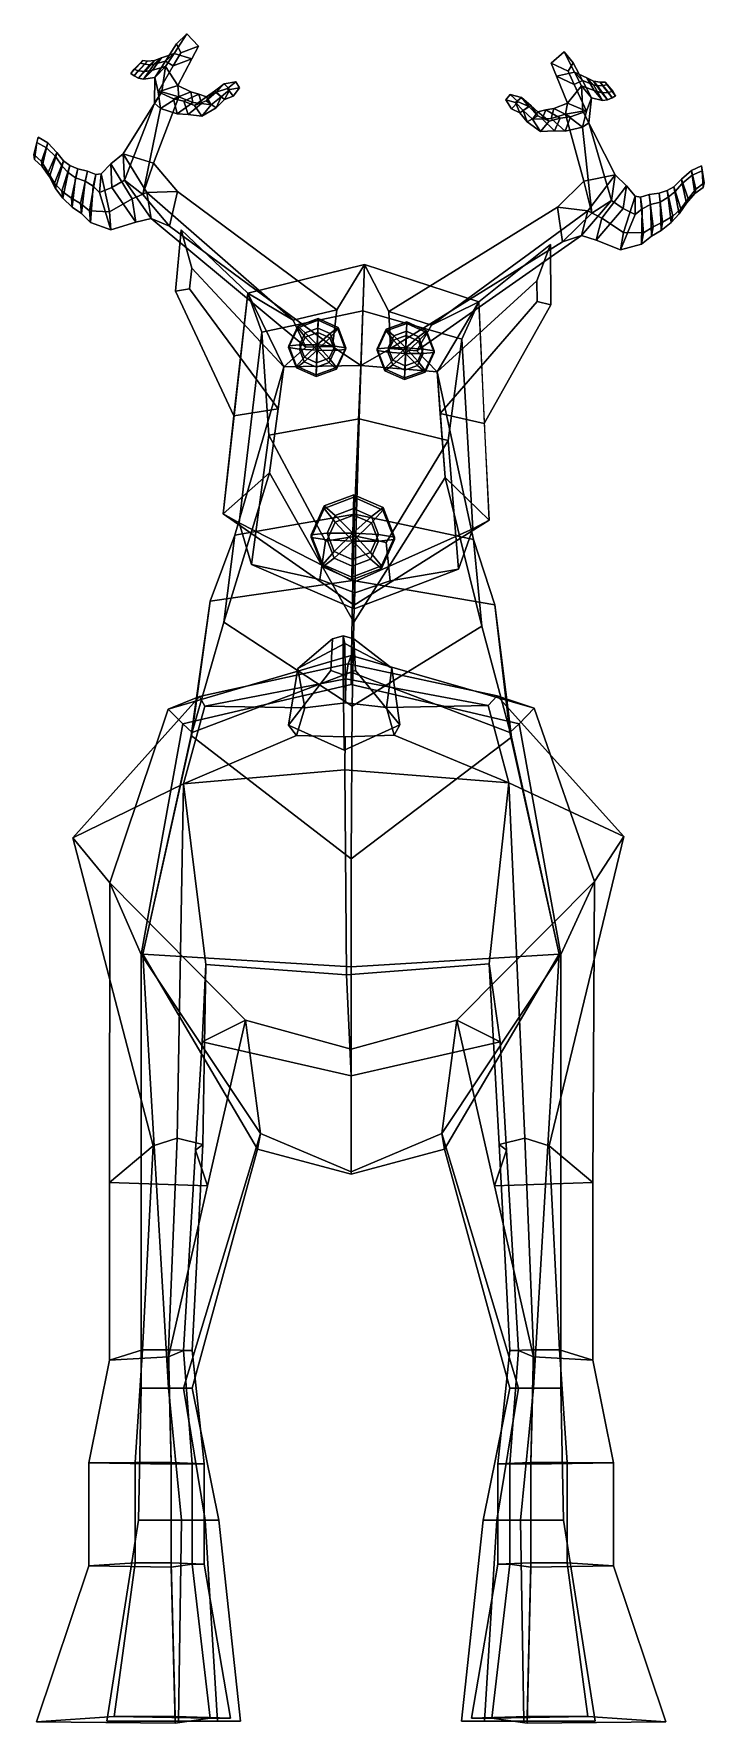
# Model space of a CAD drawing. Extents: x -86 to 95, y -151 to 305.
import ezdxf

# ---------------------------------------------------------------- set-up
doc = ezdxf.new("R2010")
doc.units = 0

msp = doc.modelspace()

# ---------------------------------------------------------------- linework, layer by layer
for points in [[(-47.712242, 299.333527, 204.77124), (-44.284416, 304.623566, 201.04068), (-47.058498, 301.911133, 199.978882), (-50.078209, 297.256775, 202.617294)], [(-50.078209, 297.256775, 202.617294), (-47.058498, 301.911133, 199.978882), (-45.91692, 299.463654, 199.67691), (-47.951302, 295.967957, 201.425415)], [(-42.945251, 297.828186, 203.473083), (-47.951302, 295.967957, 201.425415), (-45.91692, 299.463654, 199.67691), (-41.154095, 301.242584, 201.25708)], [(-47.712242, 299.333527, 204.77124), (-42.945251, 297.828186, 203.473083), (-41.154095, 301.242584, 201.25708), (-44.284416, 304.623566, 201.04068)], [(-44.284416, 304.623566, 201.04068), (-41.154095, 301.242584, 201.25708), (-45.91692, 299.463654, 199.67691), (-47.058498, 301.911133, 199.978882)], [(-59.371368, 293.902344, 190.512177), (-58.477455, 295.088501, 193.18277), (-56.198528, 297.387817, 193.280457), (-56.745552, 296.688202, 190.962357)], [(-55.578114, 296.419464, 194.662582), (-58.485939, 293.291931, 194.323914), (-59.371368, 293.902344, 190.512177), (-56.745552, 296.688202, 190.962357)], [(-54.257057, 296.203979, 198.453262), (-57.339714, 292.605988, 198.924667), (-58.485939, 293.291931, 194.323914), (-55.578114, 296.419464, 194.662582)], [(-57.391197, 294.670776, 197.228683), (-54.878616, 297.247589, 197.199615), (-56.198528, 297.387817, 193.280457), (-58.477455, 295.088501, 193.18277)], [(-55.635365, 294.452545, 201.752213), (-53.028564, 297.391022, 201.0056), (-54.878616, 297.247589, 197.199615), (-57.391197, 294.670776, 197.228683)], [(-53.09322, 296.389252, 200.157501), (-55.994583, 292.34964, 201.938324), (-57.339714, 292.605988, 198.924667), (-54.257057, 296.203979, 198.453262)], [(-54.878616, 297.247589, 197.199615), (-55.578114, 296.419464, 194.662582), (-56.745552, 296.688202, 190.962357), (-56.198528, 297.387817, 193.280457)], [(-50.078209, 297.256775, 202.617294), (-52.95385, 292.809875, 205.134048), (-55.994583, 292.34964, 201.938324), (-53.09322, 296.389252, 200.157501)], [(-53.517735, 294.852539, 204.26387), (-51.15202, 298.105469, 202.399338), (-53.028564, 297.391022, 201.0056), (-55.635365, 294.452545, 201.752213)], [(-53.028564, 297.391022, 201.0056), (-54.257057, 296.203979, 198.453262), (-55.578114, 296.419464, 194.662582), (-54.878616, 297.247589, 197.199615)], [(-51.15202, 298.105469, 202.399338), (-53.09322, 296.389252, 200.157501), (-54.257057, 296.203979, 198.453262), (-53.028564, 297.391022, 201.0056)], [(-50.009281, 295.776733, 207.275925), (-47.712242, 299.333527, 204.77124), (-51.15202, 298.105469, 202.399338), (-53.517735, 294.852539, 204.26387)], [(-47.712242, 299.333527, 204.77124), (-50.078209, 297.256775, 202.617294), (-53.09322, 296.389252, 200.157501), (-51.15202, 298.105469, 202.399338)], [(-52.004124, 288.977325, 204.915771), (-52.95385, 292.809875, 205.134048), (-50.078209, 297.256775, 202.617294), (-47.951302, 295.967957, 201.425415)], [(-46.676235, 290.687012, 208.101273), (-52.004124, 288.977325, 204.915771), (-47.951302, 295.967957, 201.425415), (-42.945251, 297.828186, 203.473083)], [(-46.676235, 290.687012, 208.101273), (-42.945251, 297.828186, 203.473083), (-47.712242, 299.333527, 204.77124), (-50.009281, 295.776733, 207.275925)], [(57.456364, 299.736298, 200.396088), (59.927677, 296.820648, 199.316879), (58.531406, 294.5336, 199.043228), (53.977356, 296.720245, 200.669724)], [(60.287777, 294.231903, 204.114792), (57.456364, 299.736298, 200.396088), (53.977356, 296.720245, 200.669724), (55.389359, 293.204803, 202.882172)], [(55.389359, 293.204803, 202.882172), (53.977356, 296.720245, 200.669724), (58.531406, 294.5336, 199.043228), (60.181137, 290.923035, 200.787766)], [(60.287777, 294.231903, 204.114792), (62.42952, 291.984589, 201.946671), (59.927677, 296.820648, 199.316879), (57.456364, 299.736298, 200.396088)], [(62.42952, 291.984589, 201.946671), (60.181137, 290.923035, 200.787766), (58.531406, 294.5336, 199.043228), (59.927677, 296.820648, 199.316879)], [(-58.485939, 293.291931, 194.323914), (-57.391197, 294.670776, 197.228683), (-58.477455, 295.088501, 193.18277), (-59.371368, 293.902344, 190.512177)], [(-57.339714, 292.605988, 198.924667), (-55.635365, 294.452545, 201.752213), (-57.391197, 294.670776, 197.228683), (-58.485939, 293.291931, 194.323914)], [(-55.994583, 292.34964, 201.938324), (-53.517735, 294.852539, 204.26387), (-55.635365, 294.452545, 201.752213), (-57.339714, 292.605988, 198.924667)], [(-52.95385, 292.809875, 205.134048), (-50.009281, 295.776733, 207.275925), (-53.517735, 294.852539, 204.26387), (-55.994583, 292.34964, 201.938324)], [(-51.021561, 288.922974, 211.306458), (-50.009281, 295.776733, 207.275925), (-52.95385, 292.809875, 205.134048), (-53.01004, 285.893677, 208.219421)], [(-53.01004, 285.893677, 208.219421), (-52.95385, 292.809875, 205.134048), (-52.004124, 288.977325, 204.915771), (-51.40501, 284.487183, 206.884705)], [(-51.021561, 288.922974, 211.306458), (-46.475613, 287.640167, 210.212769), (-46.676235, 290.687012, 208.101273), (-50.009281, 295.776733, 207.275925)], [(58.346214, 285.865784, 207.505753), (62.19194, 290.538055, 206.613068), (60.287777, 294.231903, 204.114792), (55.389359, 293.204803, 202.882172)], [(58.346214, 285.865784, 207.505753), (55.389359, 293.204803, 202.882172), (60.181137, 290.923035, 200.787766), (63.482616, 283.717957, 204.273376)], [(63.482616, 283.717957, 204.273376), (60.181137, 290.923035, 200.787766), (62.42952, 291.984589, 201.946671), (64.82048, 287.37323, 204.457245)], [(62.19194, 290.538055, 206.613068), (65.595879, 289.316925, 203.568085), (63.588123, 292.714447, 201.711029), (60.287777, 294.231903, 204.114792)], [(60.287777, 294.231903, 204.114792), (63.588123, 292.714447, 201.711029), (65.345863, 290.862274, 199.458694), (62.42952, 291.984589, 201.946671)], [(62.42952, 291.984589, 201.946671), (65.345863, 290.862274, 199.458694), (67.807777, 286.652435, 201.232178), (64.82048, 287.37323, 204.457245)], [(65.595879, 289.316925, 203.568085), (67.668739, 288.736389, 201.03627), (65.384346, 291.844849, 200.300659), (63.588123, 292.714447, 201.711029)], [(63.588123, 292.714447, 201.711029), (65.384346, 291.844849, 200.300659), (66.489456, 290.576813, 197.743134), (65.345863, 290.862274, 199.458694)], [(67.668739, 288.736389, 201.03627), (69.451271, 288.795868, 196.49382), (67.221413, 291.539703, 196.476105), (65.384346, 291.844849, 200.300659)], [(65.384346, 291.844849, 200.300659), (67.221413, 291.539703, 196.476105), (67.837448, 290.671417, 193.937851), (66.489456, 290.576813, 197.743134)], [(-61.486771, 272.250122, 221.338409), (-53.235531, 269.750061, 222.883224), (-46.475613, 287.640167, 210.212769), (-51.021561, 288.922974, 211.306458)], [(-61.117325, 265.142914, 217.653214), (-61.486771, 272.250122, 221.338409), (-51.021561, 288.922974, 211.306458), (-53.01004, 285.893677, 208.219421)], [(-56.188885, 261.22052, 217.267624), (-51.40501, 284.487183, 206.884705), (-46.475613, 287.640167, 210.212769), (-53.235531, 269.750061, 222.883224)], [(-52.004124, 288.977325, 204.915771), (-46.676235, 290.687012, 208.101273), (-43.224739, 288.92334, 206.492371), (-47.890579, 287.037231, 203.621567)], [(-51.40501, 284.487183, 206.884705), (-52.004124, 288.977325, 204.915771), (-47.890579, 287.037231, 203.621567), (-46.890232, 282.992004, 205.169693)], [(-46.475613, 287.640167, 210.212769), (-51.40501, 284.487183, 206.884705), (-46.890232, 282.992004, 205.169693), (-42.714508, 286.122559, 208.24205)], [(-47.890579, 287.037231, 203.621567), (-43.224739, 288.92334, 206.492371), (-41.030521, 288.363708, 205.315002), (-45.135044, 286.466705, 202.719025)], [(-46.676235, 290.687012, 208.101273), (-46.475613, 287.640167, 210.212769), (-42.714508, 286.122559, 208.24205), (-43.224739, 288.92334, 206.492371)], [(-45.135044, 286.466705, 202.719025), (-41.030521, 288.363708, 205.315002), (-38.999084, 287.653473, 204.262863), (-42.241199, 285.313141, 201.813736)], [(-43.224739, 288.92334, 206.492371), (-42.714508, 286.122559, 208.24205), (-40.373436, 285.829315, 206.795563), (-41.030521, 288.363708, 205.315002)], [(-42.241199, 285.313141, 201.813736), (-38.999084, 287.653473, 204.262863), (-36.870922, 289.167969, 202.803574), (-39.034447, 286.538757, 200.320007)], [(-41.030521, 288.363708, 205.315002), (-40.373436, 285.829315, 206.795563), (-37.720493, 285.4711, 205.243378), (-38.999084, 287.653473, 204.262863)], [(-37.720493, 285.4711, 205.243378), (-40.267437, 282.360016, 202.445282), (-36.364349, 284.673309, 200.317276), (-35.000938, 287.650665, 203.258942)], [(-39.034447, 286.538757, 200.320007), (-36.870922, 289.167969, 202.803574), (-34.179642, 291.106567, 201.013824), (-36.354443, 288.852966, 198.870316)], [(-36.364349, 284.673309, 200.317276), (-39.034447, 286.538757, 200.320007), (-36.354443, 288.852966, 198.870316), (-34.165363, 286.913422, 199.016434)], [(-38.999084, 287.653473, 204.262863), (-37.720493, 285.4711, 205.243378), (-35.000938, 287.650665, 203.258942), (-36.870922, 289.167969, 202.803574)], [(-36.870922, 289.167969, 202.803574), (-35.000938, 287.650665, 203.258942), (-32.676075, 289.584473, 201.53772), (-34.179642, 291.106567, 201.013824)], [(-35.000938, 287.650665, 203.258942), (-36.364349, 284.673309, 200.317276), (-34.165363, 286.913422, 199.016434), (-32.676075, 289.584473, 201.53772)], [(-36.354443, 288.852966, 198.870316), (-34.179642, 291.106567, 201.013824), (-31.072514, 291.621307, 199.27774), (-33.359615, 289.837799, 197.467896)], [(-34.165363, 286.913422, 199.016434), (-36.354443, 288.852966, 198.870316), (-33.359615, 289.837799, 197.467896), (-31.798746, 287.758148, 197.855881)], [(-34.179642, 291.106567, 201.013824), (-32.676075, 289.584473, 201.53772), (-30.045847, 290.066833, 199.939926), (-31.072514, 291.621307, 199.27774)], [(-32.676075, 289.584473, 201.53772), (-34.165363, 286.913422, 199.016434), (-31.798746, 287.758148, 197.855881), (-30.045847, 290.066833, 199.939926)], [(-31.798746, 287.758148, 197.855881), (-33.359615, 289.837799, 197.467896), (-31.072514, 291.621307, 199.27774), (-30.045847, 290.066833, 199.939926)], [(43.262825, 284.351044, 197.441635), (41.751003, 286.777527, 199.534775), (42.935658, 288.213165, 198.854889), (45.03149, 286.254089, 197.027817)], [(45.970119, 287.422241, 200.557861), (42.935658, 288.213165, 198.854889), (41.751003, 286.777527, 199.534775), (44.315125, 286.062988, 201.10498)], [(47.907402, 285.014679, 198.401337), (45.03149, 286.254089, 197.027817), (42.935658, 288.213165, 198.854889), (45.970119, 287.422241, 200.557861)], [(48.444397, 285.272797, 202.326126), (45.970119, 287.422241, 200.557861), (44.315125, 286.062988, 201.10498), (46.426739, 283.951599, 202.808701)], [(50.335052, 282.501862, 199.83252), (47.907402, 285.014679, 198.401337), (45.970119, 287.422241, 200.557861), (48.444397, 285.272797, 202.326126)], [(62.483242, 283.74353, 210.672073), (62.19194, 290.538055, 206.613068), (58.346214, 285.865784, 207.505753), (57.830956, 282.900513, 209.635681)], [(62.483242, 283.74353, 210.672073), (64.164253, 280.612244, 207.583542), (64.82048, 287.37323, 204.457245), (62.19194, 290.538055, 206.613068)], [(64.82048, 287.37323, 204.457245), (67.807777, 286.652435, 201.232178), (65.595879, 289.316925, 203.568085), (62.19194, 290.538055, 206.613068)], [(64.164253, 280.612244, 207.583542), (62.428368, 279.38382, 206.274826), (63.482616, 283.717957, 204.273376), (64.82048, 287.37323, 204.457245)], [(65.345863, 290.862274, 199.458694), (66.489456, 290.576813, 197.743134), (69.180878, 286.785095, 198.203445), (67.807777, 286.652435, 201.232178)], [(67.807777, 286.652435, 201.232178), (69.180878, 286.785095, 198.203445), (67.668739, 288.736389, 201.03627), (65.595879, 289.316925, 203.568085)], [(66.489456, 290.576813, 197.743134), (67.837448, 290.671417, 193.937851), (70.404686, 287.357239, 193.587738), (69.180878, 286.785095, 198.203445)], [(69.451271, 288.795868, 196.49382), (70.586891, 289.110443, 192.434937), (68.560944, 291.560852, 192.542816), (67.221413, 291.539703, 196.476105)], [(67.221413, 291.539703, 196.476105), (68.560944, 291.560852, 192.542816), (69.037834, 290.832092, 190.22438), (67.837448, 290.671417, 193.937851)], [(69.180878, 286.785095, 198.203445), (70.404686, 287.357239, 193.587738), (69.451271, 288.795868, 196.49382), (67.668739, 288.736389, 201.03627)], [(67.837448, 290.671417, 193.937851), (69.037834, 290.832092, 190.22438), (71.359283, 287.87793, 189.763992), (70.404686, 287.357239, 193.587738)], [(71.359283, 287.87793, 189.763992), (69.037834, 290.832092, 190.22438), (68.560944, 291.560852, 192.542816), (70.586891, 289.110443, 192.434937)], [(70.404686, 287.357239, 193.587738), (71.359283, 287.87793, 189.763992), (70.586891, 289.110443, 192.434937), (69.451271, 288.795868, 196.49382)], [(-61.117325, 265.142914, 217.653214), (-53.01004, 285.893677, 208.219421), (-51.40501, 284.487183, 206.884705), (-56.188885, 261.22052, 217.267624)], [(-46.890232, 282.992004, 205.169693), (-47.890579, 287.037231, 203.621567), (-45.135044, 286.466705, 202.719025), (-43.962196, 282.853424, 203.974854)], [(-42.714508, 286.122559, 208.24205), (-46.890232, 282.992004, 205.169693), (-43.962196, 282.853424, 203.974854), (-40.373436, 285.829315, 206.795563)], [(-43.962196, 282.853424, 203.974854), (-45.135044, 286.466705, 202.719025), (-42.241199, 285.313141, 201.813736), (-40.267437, 282.360016, 202.445282)], [(-40.373436, 285.829315, 206.795563), (-43.962196, 282.853424, 203.974854), (-40.267437, 282.360016, 202.445282), (-37.720493, 285.4711, 205.243378)], [(-40.267437, 282.360016, 202.445282), (-42.241199, 285.313141, 201.813736), (-39.034447, 286.538757, 200.320007), (-36.364349, 284.673309, 200.317276)], [(44.315125, 286.062988, 201.10498), (41.751003, 286.777527, 199.534775), (43.262825, 284.351044, 197.441635), (45.529415, 283.307159, 198.57988)], [(45.529415, 283.307159, 198.57988), (43.262825, 284.351044, 197.441635), (45.03149, 286.254089, 197.027817), (47.907402, 285.014679, 198.401337)], [(46.426739, 283.951599, 202.808701), (44.315125, 286.062988, 201.10498), (45.529415, 283.307159, 198.57988), (47.487965, 280.910034, 199.866867)], [(47.487965, 280.910034, 199.866867), (45.529415, 283.307159, 198.57988), (47.907402, 285.014679, 198.401337), (50.335052, 282.501862, 199.83252)], [(50.404346, 283.593414, 203.768936), (48.444397, 285.272797, 202.326126), (46.426739, 283.951599, 202.808701), (48.908012, 281.566315, 204.773239)], [(48.908012, 281.566315, 204.773239), (46.426739, 283.951599, 202.808701), (47.487965, 280.910034, 199.866867), (51.136795, 278.292969, 201.964264)], [(53.399704, 281.012634, 201.297699), (50.335052, 282.501862, 199.83252), (48.444397, 285.272797, 202.326126), (50.404346, 283.593414, 203.768936)], [(52.496292, 284.10556, 204.795105), (50.404346, 283.593414, 203.768936), (48.908012, 281.566315, 204.773239), (51.581612, 281.678772, 206.294876)], [(56.395126, 281.882874, 202.165878), (53.399704, 281.012634, 201.297699), (50.404346, 283.593414, 203.768936), (52.496292, 284.10556, 204.795105)], [(54.73455, 284.454254, 205.945175), (52.496292, 284.10556, 204.795105), (51.581612, 281.678772, 206.294876), (53.938351, 281.754883, 207.714325)], [(59.193863, 282.193329, 203.035492), (56.395126, 281.882874, 202.165878), (52.496292, 284.10556, 204.795105), (54.73455, 284.454254, 205.945175)], [(58.346214, 285.865784, 207.505753), (54.73455, 284.454254, 205.945175), (53.938351, 281.754883, 207.714325), (57.830956, 282.900513, 209.635681)], [(57.830956, 282.900513, 209.635681), (53.938351, 281.754883, 207.714325), (57.78791, 278.324341, 204.615997), (62.428368, 279.38382, 206.274826)], [(63.482616, 283.717957, 204.273376), (59.193863, 282.193329, 203.035492), (54.73455, 284.454254, 205.945175), (58.346214, 285.865784, 207.505753)], [(62.428368, 279.38382, 206.274826), (57.78791, 278.324341, 204.615997), (59.193863, 282.193329, 203.035492), (63.482616, 283.717957, 204.273376)], [(71.253693, 266.556305, 220.697464), (62.483242, 283.74353, 210.672073), (57.830956, 282.900513, 209.635681), (62.799164, 264.813263, 222.333481)], [(64.965927, 256.262207, 216.742706), (62.799164, 264.813263, 222.333481), (57.830956, 282.900513, 209.635681), (62.428368, 279.38382, 206.274826)], [(70.231415, 259.679474, 217.062576), (64.164253, 280.612244, 207.583542), (62.483242, 283.74353, 210.672073), (71.253693, 266.556305, 220.697464)], [(51.136795, 278.292969, 201.964264), (47.487965, 280.910034, 199.866867), (50.335052, 282.501862, 199.83252), (53.399704, 281.012634, 201.297699)], [(51.581612, 281.678772, 206.294876), (48.908012, 281.566315, 204.773239), (51.136795, 278.292969, 201.964264), (54.861431, 278.448639, 203.452652)], [(54.861431, 278.448639, 203.452652), (51.136795, 278.292969, 201.964264), (53.399704, 281.012634, 201.297699), (56.395126, 281.882874, 202.165878)], [(53.938351, 281.754883, 207.714325), (51.581612, 281.678772, 206.294876), (54.861431, 278.448639, 203.452652), (57.78791, 278.324341, 204.615997)], [(57.78791, 278.324341, 204.615997), (54.861431, 278.448639, 203.452652), (56.395126, 281.882874, 202.165878), (59.193863, 282.193329, 203.035492)], [(70.231415, 259.679474, 217.062576), (64.965927, 256.262207, 216.742706), (62.428368, 279.38382, 206.274826), (64.164253, 280.612244, 207.583542)], [(-85.560402, 272.044769, 195.161362), (-84.386787, 276.686554, 195.155838), (-84.706024, 275.334137, 192.757736), (-85.415817, 270.703552, 192.470352)], [(-83.495071, 270.155212, 198.116608), (-81.821449, 275.187317, 198.484909), (-84.386787, 276.686554, 195.155838), (-85.560402, 272.044769, 195.161362)], [(-82.141075, 273.876831, 195.720657), (-83.283272, 268.837189, 195.053177), (-85.415817, 270.703552, 192.470352), (-84.706024, 275.334137, 192.757736)], [(-81.821449, 275.187317, 198.484909), (-82.141075, 273.876831, 195.720657), (-84.706024, 275.334137, 192.757736), (-84.386787, 276.686554, 195.155838)], [(-81.672493, 267.231445, 201.575958), (-79.362587, 272.580902, 202.502609), (-81.821449, 275.187317, 198.484909), (-83.495071, 270.155212, 198.116608)], [(-79.641891, 271.386627, 199.317307), (-81.344208, 265.99826, 198.092789), (-83.283272, 268.837189, 195.053177), (-82.141075, 273.876831, 195.720657)], [(-79.362587, 272.580902, 202.502609), (-79.641891, 271.386627, 199.317307), (-82.141075, 273.876831, 195.720657), (-81.821449, 275.187317, 198.484909)], [(-83.283272, 268.837189, 195.053177), (-83.495071, 270.155212, 198.116608), (-85.560402, 272.044769, 195.161362), (-85.415817, 270.703552, 192.470352)], [(-81.344208, 265.99826, 198.092789), (-81.672493, 267.231445, 201.575958), (-83.495071, 270.155212, 198.116608), (-83.283272, 268.837189, 195.053177)], [(-80.006363, 264.306366, 204.921143), (-77.539566, 270.310242, 205.833466), (-79.362587, 272.580902, 202.502609), (-81.672493, 267.231445, 201.575958)], [(-77.86972, 268.925018, 202.317917), (-79.664978, 262.885925, 201.066956), (-81.344208, 265.99826, 198.092789), (-79.641891, 271.386627, 199.317307)], [(-78.015686, 262.153809, 208.019211), (-75.847267, 269.098877, 208.397964), (-77.539566, 270.310242, 205.833466), (-80.006363, 264.306366, 204.921143)], [(-77.539566, 270.310242, 205.833466), (-77.86972, 268.925018, 202.317917), (-79.641891, 271.386627, 199.317307), (-79.362587, 272.580902, 202.502609)], [(-75.40641, 260.26947, 211.439407), (-73.714211, 268.181244, 211.161987), (-75.847267, 269.098877, 208.397964), (-78.015686, 262.153809, 208.019211)], [(-75.847267, 269.098877, 208.397964), (-76.299797, 267.239258, 204.638153), (-77.86972, 268.925018, 202.317917), (-77.539566, 270.310242, 205.833466)], [(-73.714211, 268.181244, 211.161987), (-74.270042, 265.757629, 207.181488), (-76.299797, 267.239258, 204.638153), (-75.847267, 269.098877, 208.397964)], [(-64.823807, 269.52121, 219.739182), (-64.482025, 263.121704, 216.426117), (-67.827415, 261.810577, 214.728683), (-67.410896, 266.852905, 218.765686)], [(-59.009956, 260.088501, 225.07019), (-64.823807, 269.52121, 219.739182), (-67.410896, 266.852905, 218.765686), (-65.166222, 256.611969, 222.361725)], [(-55.048969, 261.757111, 227.259506), (-61.486771, 272.250122, 221.338409), (-64.823807, 269.52121, 219.739182), (-59.009956, 260.088501, 225.07019)], [(-61.486771, 272.250122, 221.338409), (-61.117325, 265.142914, 217.653214), (-64.482025, 263.121704, 216.426117), (-64.823807, 269.52121, 219.739182)], [(-55.048969, 261.757111, 227.259506), (-46.801716, 262.039795, 227.677322), (-53.235531, 269.750061, 222.883224), (-61.486771, 272.250122, 221.338409)], [(-46.801716, 262.039795, 227.677322), (-48.944447, 252.712143, 220.809143), (-56.188885, 261.22052, 217.267624), (-53.235531, 269.750061, 222.883224)], [(93.006935, 262.741089, 197.304749), (95.245445, 264.401215, 194.317322), (94.520988, 268.977814, 194.282852), (91.817291, 267.738281, 197.64624)], [(91.817291, 267.738281, 197.64624), (94.520988, 268.977814, 194.282852), (94.711594, 267.652191, 191.895111), (92.013649, 266.452911, 194.891846)], [(95.245445, 264.401215, 194.317322), (94.977356, 263.127106, 191.640884), (94.711594, 267.652191, 191.895111), (94.520988, 268.977814, 194.282852)], [(-79.664978, 262.885925, 201.066956), (-80.006363, 264.306366, 204.921143), (-81.672493, 267.231445, 201.575958), (-81.344208, 265.99826, 198.092789)], [(-76.299797, 267.239258, 204.638153), (-77.744507, 260.292877, 203.840195), (-79.664978, 262.885925, 201.066956), (-77.86972, 268.925018, 202.317917)], [(-74.270042, 265.757629, 207.181488), (-75.190186, 257.881195, 206.943375), (-77.744507, 260.292877, 203.840195), (-76.299797, 267.239258, 204.638153)], [(-72.972824, 258.804321, 214.454193), (-71.091888, 267.592224, 214.145706), (-73.714211, 268.181244, 211.161987), (-75.40641, 260.26947, 211.439407)], [(-71.71003, 264.900513, 209.723083), (-72.73288, 256.152435, 209.458694), (-75.190186, 257.881195, 206.943375), (-74.270042, 265.757629, 207.181488)], [(-71.091888, 267.592224, 214.145706), (-71.71003, 264.900513, 209.723083), (-74.270042, 265.757629, 207.181488), (-73.714211, 268.181244, 211.161987)], [(-70.508148, 256.857025, 217.827713), (-68.851303, 266.680603, 217.101135), (-71.091888, 267.592224, 214.145706), (-72.972824, 258.804321, 214.454193)], [(-69.549446, 263.491974, 212.311264), (-70.273529, 253.731308, 212.372711), (-72.73288, 256.152435, 209.458694), (-71.71003, 264.900513, 209.723083)], [(-68.851303, 266.680603, 217.101135), (-69.549446, 263.491974, 212.311264), (-71.71003, 264.900513, 209.723083), (-71.091888, 267.592224, 214.145706)], [(-65.166222, 256.611969, 222.361725), (-67.410896, 266.852905, 218.765686), (-68.851303, 266.680603, 217.101135), (-70.508148, 256.857025, 217.827713)], [(-67.410896, 266.852905, 218.765686), (-67.827415, 261.810577, 214.728683), (-69.549446, 263.491974, 212.311264), (-68.851303, 266.680603, 217.101135)], [(-61.117325, 265.142914, 217.653214), (-53.940681, 254.792679, 222.205292), (-58.004948, 253.815506, 220.524628), (-64.482025, 263.121704, 216.426117)], [(-53.940681, 254.792679, 222.205292), (-61.117325, 265.142914, 217.653214), (-56.188885, 261.22052, 217.267624), (-48.944447, 252.712143, 220.809143)], [(63.869747, 256.858917, 226.736649), (71.253693, 266.556305, 220.697464), (62.799164, 264.813263, 222.333481), (55.678013, 257.806549, 227.22377)], [(55.678013, 257.806549, 227.22377), (62.799164, 264.813263, 222.333481), (64.965927, 256.262207, 216.742706), (56.994003, 248.528778, 220.385971)], [(63.869747, 256.858917, 226.736649), (67.669106, 254.916672, 224.524399), (74.324684, 263.625366, 219.086212), (71.253693, 266.556305, 220.697464)], [(71.253693, 266.556305, 220.697464), (74.324684, 263.625366, 219.086212), (73.400703, 257.442169, 215.819839), (70.231415, 259.679474, 217.062576)], [(88.984184, 257.360229, 204.181671), (90.915565, 260.05899, 200.801453), (89.114738, 265.415863, 201.70517), (87.081085, 263.363586, 205.068253)], [(87.081085, 263.363586, 205.068253), (89.114738, 265.415863, 201.70517), (89.283707, 264.246368, 198.529007), (87.284218, 262.005524, 201.562775)], [(90.915565, 260.05899, 200.801453), (93.006935, 262.741089, 197.304749), (91.817291, 267.738281, 197.64624), (89.114738, 265.415863, 201.70517)], [(89.114738, 265.415863, 201.70517), (91.817291, 267.738281, 197.64624), (92.013649, 266.452911, 194.891846), (89.283707, 264.246368, 198.529007)], [(89.283707, 264.246368, 198.529007), (92.013649, 266.452911, 194.891846), (92.675392, 261.494873, 194.256149), (90.477478, 258.904297, 197.333252)], [(92.013649, 266.452911, 194.891846), (94.711594, 267.652191, 191.895111), (94.977356, 263.127106, 191.640884), (92.675392, 261.494873, 194.256149)], [(92.675392, 261.494873, 194.256149), (94.977356, 263.127106, 191.640884), (95.245445, 264.401215, 194.317322), (93.006935, 262.741089, 197.304749)], [(-77.744507, 260.292877, 203.840195), (-78.015686, 262.153809, 208.019211), (-80.006363, 264.306366, 204.921143), (-79.664978, 262.885925, 201.066956)], [(-75.190186, 257.881195, 206.943375), (-75.40641, 260.26947, 211.439407), (-78.015686, 262.153809, 208.019211), (-77.744507, 260.292877, 203.840195)], [(-72.73288, 256.152435, 209.458694), (-72.972824, 258.804321, 214.454193), (-75.40641, 260.26947, 211.439407), (-75.190186, 257.881195, 206.943375)], [(-67.827415, 261.810577, 214.728683), (-64.779274, 251.717575, 217.351578), (-70.273529, 253.731308, 212.372711), (-69.549446, 263.491974, 212.311264)], [(-64.482025, 263.121704, 216.426117), (-58.004948, 253.815506, 220.524628), (-64.779274, 251.717575, 217.351578), (-67.827415, 261.810577, 214.728683)], [(-58.004948, 253.815506, 220.524628), (-59.009956, 260.088501, 225.07019), (-65.166222, 256.611969, 222.361725), (-64.779274, 251.717575, 217.351578)], [(-53.940681, 254.792679, 222.205292), (-55.048969, 261.757111, 227.259506), (-59.009956, 260.088501, 225.07019), (-58.004948, 253.815506, 220.524628)], [(-55.048969, 261.757111, 227.259506), (-15.591852, 227.325455, 241.016525), (-3.812855, 230.170074, 241.331497), (-46.801716, 262.039795, 227.677322)], [(-15.591852, 227.325455, 241.016525), (-55.048969, 261.757111, 227.259506), (-53.940681, 254.792679, 222.205292), (-12.21548, 220.107681, 232.903946)], [(-3.812855, 230.170074, 241.331497), (-5.013143, 220.271347, 229.968597), (-48.944447, 252.712143, 220.809143), (-46.801716, 262.039795, 227.677322)], [(67.669106, 254.916672, 224.524399), (73.498375, 251.050293, 221.787933), (76.656433, 260.821136, 218.108032), (74.324684, 263.625366, 219.086212)], [(74.324684, 263.625366, 219.086212), (76.656433, 260.821136, 218.108032), (76.616714, 255.902161, 214.103622), (73.400703, 257.442169, 215.819839)], [(73.498375, 251.050293, 221.787933), (78.845535, 250.876907, 217.212097), (78.077347, 260.53891, 216.432907), (76.656433, 260.821136, 218.108032)], [(76.656433, 260.821136, 218.108032), (78.077347, 260.53891, 216.432907), (78.48632, 257.399719, 211.661697), (76.616714, 255.902161, 214.103622)], [(78.845535, 250.876907, 217.212097), (81.475098, 252.576904, 213.807404), (80.396477, 261.245117, 213.453018), (78.077347, 260.53891, 216.432907)], [(78.077347, 260.53891, 216.432907), (80.396477, 261.245117, 213.453018), (80.769363, 258.595825, 209.046768), (78.48632, 257.399719, 211.661697)], [(81.475098, 252.576904, 213.807404), (84.032158, 253.80928, 210.764221), (83.066406, 261.606598, 210.443604), (80.396477, 261.245117, 213.453018)], [(80.396477, 261.245117, 213.453018), (83.066406, 261.606598, 210.443604), (83.400497, 259.223663, 206.478531), (80.769363, 258.595825, 209.046768)], [(84.032158, 253.80928, 210.764221), (86.803352, 255.432007, 207.310791), (85.279411, 262.3255, 207.655533), (83.066406, 261.606598, 210.443604)], [(83.066406, 261.606598, 210.443604), (85.279411, 262.3255, 207.655533), (85.56144, 260.498077, 203.908203), (83.400497, 259.223663, 206.478531)], [(83.400497, 259.223663, 206.478531), (85.56144, 260.498077, 203.908203), (86.368279, 253.665588, 203.150513), (83.606598, 251.527054, 206.289764)], [(86.803352, 255.432007, 207.310791), (88.984184, 257.360229, 204.181671), (87.081085, 263.363586, 205.068253), (85.279411, 262.3255, 207.655533)], [(85.279411, 262.3255, 207.655533), (87.081085, 263.363586, 205.068253), (87.284218, 262.005524, 201.562775), (85.56144, 260.498077, 203.908203)], [(85.56144, 260.498077, 203.908203), (87.284218, 262.005524, 201.562775), (88.517464, 256.025665, 200.343796), (86.368279, 253.665588, 203.150513)], [(87.284218, 262.005524, 201.562775), (89.283707, 264.246368, 198.529007), (90.477478, 258.904297, 197.333252), (88.517464, 256.025665, 200.343796)], [(88.517464, 256.025665, 200.343796), (90.477478, 258.904297, 197.333252), (90.915565, 260.05899, 200.801453), (88.984184, 257.360229, 204.181671)], [(90.477478, 258.904297, 197.333252), (92.675392, 261.494873, 194.256149), (93.006935, 262.741089, 197.304749), (90.915565, 260.05899, 200.801453)], [(-70.273529, 253.731308, 212.372711), (-70.508148, 256.857025, 217.827713), (-72.972824, 258.804321, 214.454193), (-72.73288, 256.152435, 209.458694)], [(-64.779274, 251.717575, 217.351578), (-65.166222, 256.611969, 222.361725), (-70.508148, 256.857025, 217.827713), (-70.273529, 253.731308, 212.372711)], [(10.155419, 229.668854, 241.286392), (55.678013, 257.806549, 227.22377), (56.994003, 248.528778, 220.385971), (10.596779, 219.745255, 229.924667)], [(10.155419, 229.668854, 241.286392), (21.684187, 226.011978, 240.900894), (63.869747, 256.858917, 226.736649), (55.678013, 257.806549, 227.22377)], [(21.684187, 226.011978, 240.900894), (17.772318, 219.097839, 232.819687), (62.15316, 250.165527, 221.731705), (63.869747, 256.858917, 226.736649)], [(62.15316, 250.165527, 221.731705), (56.994003, 248.528778, 220.385971), (64.965927, 256.262207, 216.742706), (70.231415, 259.679474, 217.062576)], [(70.231415, 259.679474, 217.062576), (73.400703, 257.442169, 215.819839), (66.119171, 248.897675, 220.02507), (62.15316, 250.165527, 221.731705)], [(62.15316, 250.165527, 221.731705), (66.119171, 248.897675, 220.02507), (67.669106, 254.916672, 224.524399), (63.869747, 256.858917, 226.736649)], [(73.400703, 257.442169, 215.819839), (76.616714, 255.902161, 214.103622), (72.690521, 246.338089, 216.813553), (66.119171, 248.897675, 220.02507)], [(76.616714, 255.902161, 214.103622), (78.48632, 257.399719, 211.661697), (78.341232, 247.878769, 211.782715), (72.690521, 246.338089, 216.813553)], [(78.48632, 257.399719, 211.661697), (80.769363, 258.595825, 209.046768), (81.004395, 250.040085, 208.835052), (78.341232, 247.878769, 211.782715)], [(80.769363, 258.595825, 209.046768), (83.400497, 259.223663, 206.478531), (83.606598, 251.527054, 206.289764), (81.004395, 250.040085, 208.835052)], [(83.606598, 251.527054, 206.289764), (86.368279, 253.665588, 203.150513), (86.803352, 255.432007, 207.310791), (84.032158, 253.80928, 210.764221)], [(86.368279, 253.665588, 203.150513), (88.517464, 256.025665, 200.343796), (88.984184, 257.360229, 204.181671), (86.803352, 255.432007, 207.310791)], [(-12.21548, 220.107681, 232.903946), (-53.940681, 254.792679, 222.205292), (-48.944447, 252.712143, 220.809143), (-5.013143, 220.271347, 229.968597)], [(-45.851208, 251.72966, 235.279587), (-42.945835, 241.42569, 229.295654), (-43.524467, 235.780197, 228.793945), (-47.301529, 235.212448, 233.795532)], [(-47.301529, 235.212448, 233.795532), (-31.637905, 201.507629, 248.44281), (-27.801544, 234.607834, 251.428177), (-45.851208, 251.72966, 235.279587)], [(-42.945835, 241.42569, 229.295654), (-45.851208, 251.72966, 235.279587), (-27.801544, 234.607834, 251.428177), (-18.102734, 214.735611, 229.995697)], [(66.119171, 248.897675, 220.02507), (72.690521, 246.338089, 216.813553), (73.498375, 251.050293, 221.787933), (67.669106, 254.916672, 224.524399)], [(72.690521, 246.338089, 216.813553), (78.341232, 247.878769, 211.782715), (78.845535, 250.876907, 217.212097), (73.498375, 251.050293, 221.787933)], [(78.341232, 247.878769, 211.782715), (81.004395, 250.040085, 208.835052), (81.475098, 252.576904, 213.807404), (78.845535, 250.876907, 217.212097)], [(81.004395, 250.040085, 208.835052), (83.606598, 251.527054, 206.289764), (84.032158, 253.80928, 210.764221), (81.475098, 252.576904, 213.807404)], [(17.772318, 219.097839, 232.819687), (10.596779, 219.745255, 229.924667), (56.994003, 248.528778, 220.385971), (62.15316, 250.165527, 221.731705)], [(50.065079, 237.931808, 228.963455), (23.25626, 213.391647, 229.888107), (34.424751, 232.320847, 251.216446), (53.820637, 247.785675, 234.879593)], [(53.911438, 231.526016, 233.457932), (53.820637, 247.785675, 234.879593), (34.424751, 232.320847, 251.216446), (35.899975, 199.479218, 248.294388)], [(53.820637, 247.785675, 234.879593), (53.911438, 231.526016, 233.457932), (50.18811, 232.362366, 228.480438), (50.065079, 237.931808, 228.963455)], [(-15.591852, 227.325455, 241.016525), (-27.801544, 234.607834, 251.428177), (3.670317, 242.373306, 252.268906), (-3.812855, 230.170074, 241.331497)], [(-27.801544, 234.607834, 251.428177), (-24.039471, 224.114456, 274.410919), (3.175085, 229.885925, 274.940247), (3.670317, 242.373306, 252.268906)], [(-5.013143, 220.271347, 229.968597), (-3.812855, 230.170074, 241.331497), (3.670317, 242.373306, 252.268906), (2.610518, 215.14769, 222.272385)], [(10.596779, 219.745255, 229.924667), (2.610518, 215.14769, 222.272385), (3.670317, 242.373306, 252.268906), (10.155419, 229.668854, 241.286392)], [(34.424751, 232.320847, 251.216446), (3.670317, 242.373306, 252.268906), (3.175085, 229.885925, 274.940247), (29.88797, 222.219147, 274.244598)], [(21.684187, 226.011978, 240.900894), (10.155419, 229.668854, 241.286392), (3.670317, 242.373306, 252.268906), (34.424751, 232.320847, 251.216446)], [(-43.524467, 235.780197, 228.793945), (-42.945835, 241.42569, 229.295654), (-18.102734, 214.735611, 229.995697), (-19.678677, 203.458466, 228.999405)], [(50.18811, 232.362366, 228.480438), (24.060068, 202.140182, 228.902557), (23.25626, 213.391647, 229.888107), (50.065079, 237.931808, 228.963455)], [(-47.301529, 235.212448, 233.795532), (-43.524467, 235.780197, 228.793945), (-19.678677, 203.458466, 228.999405), (-31.637905, 201.507629, 248.44281)], [(-27.801544, 234.607834, 251.428177), (-34.531036, 175.107697, 245.999222), (-30.216375, 172.623627, 269.56958), (-24.039471, 224.114456, 274.410919)], [(-12.21548, 220.107681, 232.903946), (-18.102734, 214.735611, 229.995697), (-27.801544, 234.607834, 251.428177), (-15.591852, 227.325455, 241.016525)], [(3.175085, 229.885925, 274.940247), (-24.039471, 224.114456, 274.410919), (-22.196218, 196.313141, 300.900574), (2.172469, 200.743118, 301.473602)], [(3.175085, 229.885925, 274.940247), (2.172469, 200.743118, 301.473602), (26.223009, 194.859207, 300.794189), (29.88797, 222.219147, 274.244598)], [(17.772318, 219.097839, 232.819687), (21.684187, 226.011978, 240.900894), (34.424751, 232.320847, 251.216446), (23.25626, 213.391647, 229.888107)], [(53.911438, 231.526016, 233.457932), (35.899975, 199.479218, 248.294388), (24.060068, 202.140182, 228.902557), (50.18811, 232.362366, 228.480438)], [(34.424751, 232.320847, 251.216446), (29.88797, 222.219147, 274.244598), (32.873589, 171.090622, 269.480743), (37.262543, 173.361008, 245.897842)], [(-26.825764, 161.428604, 301.671722), (-22.196218, 196.313141, 300.900574), (-24.039471, 224.114456, 274.410919), (-30.216375, 172.623627, 269.56958)], [(-16.824062, 219.982452, 287.337555), (-14.391785, 225.288086, 287.825409), (-14.375864, 225.735687, 282.905212), (-16.809175, 220.43187, 282.417694)], [(-13.90257, 219.517288, 291.309113), (-12.399722, 222.79541, 291.610779), (-14.391785, 225.288086, 287.825409), (-16.824062, 219.982452, 287.337555)], [(-16.809175, 220.43187, 282.417694), (-14.375864, 225.735687, 282.905212), (-12.359083, 223.969131, 278.729706), (-13.863594, 220.693985, 278.428619)], [(-14.391785, 225.288086, 287.825409), (-8.87894, 227.322723, 288.011932), (-8.862579, 227.769608, 283.091553), (-14.375864, 225.735687, 282.905212)], [(-12.399722, 222.79541, 291.610779), (-8.994304, 224.054214, 291.726593), (-8.87894, 227.322723, 288.011932), (-14.391785, 225.288086, 287.825409)], [(-12.359083, 223.969131, 278.729706), (-14.375864, 225.735687, 282.905212), (-8.862579, 227.769608, 283.091553), (-8.952967, 225.22673, 278.845306)], [(-13.863594, 220.693985, 278.428619), (-12.359083, 223.969131, 278.729706), (-9.112432, 220.668533, 276.894104)], [(-9.160608, 219.214111, 292.815308), (-8.994304, 224.054214, 291.726593), (-12.399722, 222.79541, 291.610779)], [(-9.112432, 220.668533, 276.894104), (-12.359083, 223.969131, 278.729706), (-8.952967, 225.22673, 278.845306)], [(-9.160608, 219.214111, 292.815308), (-5.684519, 222.558517, 291.589905), (-8.994304, 224.054214, 291.726593)], [(-9.112432, 220.668533, 276.894104), (-8.952967, 225.22673, 278.845306), (-5.64388, 223.732239, 278.708832)], [(-4.370468, 220.365387, 278.400299), (-9.112432, 220.668533, 276.894104), (-5.64388, 223.732239, 278.708832)], [(-5.684519, 222.558517, 291.589905), (-3.523723, 224.900253, 287.790741), (-8.87894, 227.322723, 288.011932), (-8.994304, 224.054214, 291.726593)], [(-5.64388, 223.732239, 278.708832), (-8.952967, 225.22673, 278.845306), (-8.862579, 227.769608, 283.091553), (-3.507802, 225.347916, 282.870575)], [(-3.523723, 224.900253, 287.790741), (-3.507802, 225.347916, 282.870575), (-8.862579, 227.769608, 283.091553), (-8.87894, 227.322723, 288.011932)], [(-4.409444, 219.18869, 291.280792), (-1.463861, 219.45076, 287.291718), (-3.523723, 224.900253, 287.790741), (-5.684519, 222.558517, 291.589905)], [(-1.448974, 219.900192, 282.371857), (-4.370468, 220.365387, 278.400299), (-5.64388, 223.732239, 278.708832), (-3.507802, 225.347916, 282.870575)], [(-1.463861, 219.45076, 287.291718), (-1.448974, 219.900192, 282.371857), (-3.507802, 225.347916, 282.870575), (-3.523723, 224.900253, 287.790741)], [(7.03921, 219.156433, 287.266388), (9.486322, 224.436035, 287.749268), (9.502243, 224.883667, 282.829102), (7.054098, 219.605881, 282.346497)], [(9.960705, 218.691299, 291.237915), (11.472666, 221.953262, 291.53656), (9.486322, 224.436035, 287.749268), (7.03921, 219.156433, 287.266388)], [(7.054098, 219.605881, 282.346497), (9.502243, 224.883667, 282.829102), (11.513305, 223.127014, 278.655518), (9.999681, 219.867966, 278.357422)], [(9.486322, 224.436035, 287.749268), (15.005449, 226.459976, 287.933716), (15.021808, 226.906891, 283.013367), (9.502243, 224.883667, 282.829102)], [(11.472666, 221.953262, 291.53656), (14.881911, 223.205444, 291.651093), (15.005449, 226.459976, 287.933716), (9.486322, 224.436035, 287.749268)], [(11.513305, 223.127014, 278.655518), (9.502243, 224.883667, 282.829102), (15.021808, 226.906891, 283.013367), (14.923248, 224.37796, 278.769836)], [(14.750846, 219.842545, 276.822906), (11.513305, 223.127014, 278.655518), (14.923248, 224.37796, 278.769836)], [(14.750846, 219.842545, 276.822906), (14.923248, 224.37796, 278.769836), (18.228508, 222.890121, 278.634613)], [(18.18787, 221.7164, 291.515686), (20.354383, 224.048233, 287.71463), (15.005449, 226.459976, 287.933716), (14.881911, 223.205444, 291.651093)], [(18.228508, 222.890121, 278.634613), (14.923248, 224.37796, 278.769836), (15.021808, 226.906891, 283.013367), (20.370304, 224.495834, 282.794434)], [(20.354383, 224.048233, 287.71463), (20.370304, 224.495834, 282.794434), (15.021808, 226.906891, 283.013367), (15.005449, 226.459976, 287.933716)], [(19.453831, 218.362701, 291.209595), (22.399412, 218.624741, 287.220551), (20.354383, 224.048233, 287.71463), (18.18787, 221.7164, 291.515686)], [(22.414299, 219.074203, 282.30069), (19.492807, 219.539368, 278.329132), (18.228508, 222.890121, 278.634613), (20.370304, 224.495834, 282.794434)], [(22.399412, 218.624741, 287.220551), (22.414299, 219.074203, 282.30069), (20.370304, 224.495834, 282.794434), (20.354383, 224.048233, 287.71463)], [(-12.21548, 220.107681, 232.903946), (-5.013143, 220.271347, 229.968597), (2.610518, 215.14769, 222.272385), (-18.102734, 214.735611, 229.995697)], [(-14.751747, 214.524597, 286.834412), (-16.824062, 219.982452, 287.337555), (-16.809175, 220.43187, 282.417694), (-14.737861, 214.975891, 281.914856)], [(-14.751747, 214.524597, 286.834412), (-12.622748, 216.144257, 290.998444), (-13.90257, 219.517288, 291.309113), (-16.824062, 219.982452, 287.337555)], [(-14.737861, 214.975891, 281.914856), (-16.809175, 220.43187, 282.417694), (-13.863594, 220.693985, 278.428619), (-12.585403, 217.323868, 278.1185)], [(-9.160608, 219.214111, 292.815308), (-12.399722, 222.79541, 291.610779), (-13.90257, 219.517288, 291.309113)], [(-12.622748, 216.144257, 290.998444), (-9.160608, 219.214111, 292.815308), (-13.90257, 219.517288, 291.309113)], [(-12.585403, 217.323868, 278.1185), (-13.863594, 220.693985, 278.428619), (-9.112432, 220.668533, 276.894104)], [(-9.313294, 214.654449, 290.861847), (-9.160608, 219.214111, 292.815308), (-12.622748, 216.144257, 290.998444)], [(-9.276616, 215.835312, 277.982086), (-12.585403, 217.323868, 278.1185), (-9.112432, 220.668533, 276.894104)], [(-9.313294, 214.654449, 290.861847), (-5.912623, 215.916473, 290.979279), (-9.160608, 219.214111, 292.815308)], [(-9.276616, 215.835312, 277.982086), (-9.112432, 220.668533, 276.894104), (-5.875278, 217.096085, 278.099335)], [(-9.160608, 219.214111, 292.815308), (-4.409444, 219.18869, 291.280792), (-5.684519, 222.558517, 291.589905)], [(-5.912623, 215.916473, 290.979279), (-4.409444, 219.18869, 291.280792), (-9.160608, 219.214111, 292.815308)], [(-5.875278, 217.096085, 278.099335), (-9.112432, 220.668533, 276.894104), (-4.370468, 220.365387, 278.400299)], [(-3.896976, 214.160614, 286.804199), (-1.463861, 219.45076, 287.291718), (-4.409444, 219.18869, 291.280792), (-5.912623, 215.916473, 290.979279)], [(-3.883091, 214.611893, 281.884644), (-5.875278, 217.096085, 278.099335), (-4.370468, 220.365387, 278.400299), (-1.448974, 219.900192, 282.371857)], [(-3.896976, 214.160614, 286.804199), (-3.883091, 214.611893, 281.884644), (-1.448974, 219.900192, 282.371857), (-1.463861, 219.45076, 287.291718)], [(17.772318, 219.097839, 232.819687), (23.25626, 213.391647, 229.888107), (2.610518, 215.14769, 222.272385), (10.596779, 219.745255, 229.924667)], [(9.097157, 213.724915, 286.768005), (7.03921, 219.156433, 287.266388), (7.054098, 219.605881, 282.346497), (9.111043, 214.176178, 281.84845)], [(9.097157, 213.724915, 286.768005), (11.231591, 215.334488, 290.930237), (9.960705, 218.691299, 291.237915), (7.03921, 219.156433, 287.266388)], [(9.111043, 214.176178, 281.84845), (7.054098, 219.605881, 282.346497), (9.999681, 219.867966, 278.357422), (11.268936, 216.514069, 278.050293)], [(14.702668, 218.388092, 292.74411), (11.472666, 221.953262, 291.53656), (9.960705, 218.691299, 291.237915)], [(9.999681, 219.867966, 278.357422), (11.513305, 223.127014, 278.655518), (14.750846, 219.842545, 276.822906)], [(11.268936, 216.514069, 278.050293), (9.999681, 219.867966, 278.357422), (14.750846, 219.842545, 276.822906)], [(14.574076, 215.032318, 277.9151), (11.268936, 216.514069, 278.050293), (14.750846, 219.842545, 276.822906)], [(14.702668, 218.388092, 292.74411), (14.881911, 223.205444, 291.651093), (11.472666, 221.953262, 291.53656)], [(14.574076, 215.032318, 277.9151), (14.750846, 219.842545, 276.822906), (17.979061, 216.286316, 278.031128)], [(14.702668, 218.388092, 292.74411), (18.18787, 221.7164, 291.515686), (14.881911, 223.205444, 291.651093)], [(14.702668, 218.388092, 292.74411), (19.453831, 218.362701, 291.209595), (18.18787, 221.7164, 291.515686)], [(19.492807, 219.539368, 278.329132), (14.750846, 219.842545, 276.822906), (18.228508, 222.890121, 278.634613)], [(17.979061, 216.286316, 278.031128), (14.750846, 219.842545, 276.822906), (19.492807, 219.539368, 278.329132)], [(19.965815, 213.81221, 281.818237), (17.979061, 216.286316, 278.031128), (19.492807, 219.539368, 278.329132), (22.414299, 219.074203, 282.30069)], [(19.951929, 213.360931, 286.737793), (19.965815, 213.81221, 281.818237), (22.414299, 219.074203, 282.30069), (22.399412, 218.624741, 287.220551)], [(29.016251, 160.170593, 301.604492), (32.873589, 171.090622, 269.480743), (29.88797, 222.219147, 274.244598), (26.223009, 194.859207, 300.794189)], [(-31.358925, 169.380417, 184.037735), (-34.317806, 145.82016, 193.374924), (-22.035583, 186.183273, 227.452011), (-18.102734, 214.735611, 229.995697)], [(-31.358925, 169.380417, 184.037735), (-18.102734, 214.735611, 229.995697), (2.610518, 215.14769, 222.272385), (0.96367, 175.045944, 181.504395)], [(-9.39737, 212.117661, 286.613495), (-9.313294, 214.654449, 290.861847), (-12.622748, 216.144257, 290.998444), (-14.751747, 214.524597, 286.834412)], [(-9.39737, 212.117661, 286.613495), (-14.751747, 214.524597, 286.834412), (-14.737861, 214.975891, 281.914856), (-9.383891, 212.569702, 281.694092)], [(-9.383891, 212.569702, 281.694092), (-14.737861, 214.975891, 281.914856), (-12.585403, 217.323868, 278.1185), (-9.276616, 215.835312, 277.982086)], [(-9.39737, 212.117661, 286.613495), (-3.896976, 214.160614, 286.804199), (-5.912623, 215.916473, 290.979279), (-9.313294, 214.654449, 290.861847)], [(-9.39737, 212.117661, 286.613495), (-9.383891, 212.569702, 281.694092), (-3.883091, 214.611893, 281.884644), (-3.896976, 214.160614, 286.804199)], [(-9.383891, 212.569702, 281.694092), (-9.276616, 215.835312, 277.982086), (-5.875278, 217.096085, 278.099335), (-3.883091, 214.611893, 281.884644)], [(33.064152, 168.165237, 183.983902), (0.96367, 175.045944, 181.504395), (2.610518, 215.14769, 222.272385), (23.25626, 213.391647, 229.888107)], [(14.445722, 211.328934, 286.549042), (14.537396, 213.851425, 290.794861), (11.231591, 215.334488, 290.930237), (9.097157, 213.724915, 286.768005)], [(14.459202, 211.780975, 281.629639), (9.111043, 214.176178, 281.84845), (11.268936, 216.514069, 278.050293), (14.574076, 215.032318, 277.9151)], [(11.231591, 215.334488, 290.930237), (14.702668, 218.388092, 292.74411), (9.960705, 218.691299, 291.237915)], [(14.537396, 213.851425, 290.794861), (14.702668, 218.388092, 292.74411), (11.231591, 215.334488, 290.930237)], [(14.445722, 211.328934, 286.549042), (19.951929, 213.360931, 286.737793), (17.941717, 215.106674, 290.911072), (14.537396, 213.851425, 290.794861)], [(14.459202, 211.780975, 281.629639), (14.574076, 215.032318, 277.9151), (17.979061, 216.286316, 278.031128), (19.965815, 213.81221, 281.818237)], [(14.537396, 213.851425, 290.794861), (17.941717, 215.106674, 290.911072), (14.702668, 218.388092, 292.74411)], [(17.941717, 215.106674, 290.911072), (19.453831, 218.362701, 291.209595), (14.702668, 218.388092, 292.74411)], [(19.951929, 213.360931, 286.737793), (22.399412, 218.624741, 287.220551), (19.453831, 218.362701, 291.209595), (17.941717, 215.106674, 290.911072)], [(14.445722, 211.328934, 286.549042), (9.097157, 213.724915, 286.768005), (9.111043, 214.176178, 281.84845), (14.459202, 211.780975, 281.629639)], [(14.445722, 211.328934, 286.549042), (14.459202, 211.780975, 281.629639), (19.965815, 213.81221, 281.818237), (19.951929, 213.360931, 286.737793)], [(33.064152, 168.165237, 183.983902), (23.25626, 213.391647, 229.888107), (25.349224, 184.931183, 227.372543), (35.318336, 144.799866, 193.340118)], [(-31.637905, 201.507629, 248.44281), (-19.678677, 203.458466, 228.999405), (-22.035583, 186.183273, 227.452011), (-34.531036, 175.107697, 245.999222)], [(-6.927563, 167.763382, 341.698914), (1.322814, 169.097626, 341.978394), (2.172469, 200.743118, 301.473602), (-22.196218, 196.313141, 300.900574)], [(9.499233, 167.355072, 341.674652), (26.223009, 194.859207, 300.794189), (2.172469, 200.743118, 301.473602), (1.322814, 169.097626, 341.978394)], [(35.899975, 199.479218, 248.294388), (37.262543, 173.361008, 245.897842), (25.349224, 184.931183, 227.372543), (24.060068, 202.140182, 228.902557)], [(-8.44244, 157.418198, 340.847107), (-6.927563, 167.763382, 341.698914), (-22.196218, 196.313141, 300.900574), (-26.825764, 161.428604, 301.671722)], [(10.544052, 156.989792, 340.824158), (29.016251, 160.170593, 301.604492), (26.223009, 194.859207, 300.794189), (9.499233, 167.355072, 341.674652)], [(0.819086, 150.471069, 247.960419), (-34.531036, 175.107697, 245.999222), (-22.035583, 186.183273, 227.452011), (0.71148, 145.896637, 231.832809)], [(-34.317806, 145.82016, 193.374924), (0.2805, 123.24292, 207.266983), (0.71148, 145.896637, 231.832809), (-22.035583, 186.183273, 227.452011)], [(35.318336, 144.799866, 193.340118), (25.349224, 184.931183, 227.372543), (0.71148, 145.896637, 231.832809), (0.2805, 123.24292, 207.266983)], [(0.819086, 150.471069, 247.960419), (0.71148, 145.896637, 231.832809), (25.349224, 184.931183, 227.372543), (37.262543, 173.361008, 245.897842)], [(-7.268095, 176.531586, 350.394531), (0.758981, 179.582123, 350.690399), (0.772429, 180.259232, 343.470398), (-7.255361, 177.210434, 343.174774)], [(-4.318341, 172.886734, 355.943298), (0.639495, 174.775513, 356.127228), (0.758981, 179.582123, 350.690399), (-7.268095, 176.531586, 350.394531)], [(-4.286682, 174.668167, 337.042175), (-7.255361, 177.210434, 343.174774), (0.772429, 180.259232, 343.470398), (0.672275, 176.554153, 337.225708)], [(5.496988, 172.628845, 355.927063), (8.617681, 176.103912, 350.366791), (0.758981, 179.582123, 350.690399), (0.639495, 174.775513, 356.127228)], [(5.528648, 174.410309, 337.02594), (0.672275, 176.554153, 337.225708), (0.772429, 180.259232, 343.470398), (8.630415, 176.782761, 343.147064)], [(8.617681, 176.103912, 350.366791), (8.630415, 176.782761, 343.147064), (0.772429, 180.259232, 343.470398), (0.758981, 179.582123, 350.690399)], [(0.463974, 157.13063, 157.710541), (-37.966614, 151.514755, 160.154495), (-31.358925, 169.380417, 184.037735), (0.96367, 175.045944, 181.504395)], [(-34.531036, 175.107697, 245.999222), (0.819086, 150.471069, 247.960419), (0.972712, 156.769867, 268.069916), (-30.216375, 172.623627, 269.56958)], [(-10.7447, 168.723602, 349.646881), (-7.268095, 176.531586, 350.394531), (-7.255361, 177.210434, 343.174774), (-10.733611, 169.406662, 342.427673)], [(-6.465976, 168.062912, 355.480896), (-4.318341, 172.886734, 355.943298), (-7.268095, 176.531586, 350.394531), (-10.7447, 168.723602, 349.646881)], [(-10.733611, 169.406662, 342.427673), (-7.255361, 177.210434, 343.174774), (-4.286682, 174.668167, 337.042175), (-6.436945, 169.851212, 336.580627)], [(-6.436945, 169.851212, 336.580627), (-4.286682, 174.668167, 337.042175), (0.504122, 169.887421, 334.339172)], [(0.468238, 167.676926, 357.701233), (0.639495, 174.775513, 356.127228), (-4.318341, 172.886734, 355.943298)], [(0.504122, 169.887421, 334.339172), (-4.286682, 174.668167, 337.042175), (0.672275, 176.554153, 337.225708)], [(0.463974, 157.13063, 157.710541), (0.96367, 175.045944, 181.504395), (33.064152, 168.165237, 183.983902), (38.746387, 150.53685, 160.125549)], [(0.468238, 167.676926, 357.701233), (5.496988, 172.628845, 355.927063), (0.639495, 174.775513, 356.127228)], [(0.504122, 169.887421, 334.339172), (0.672275, 176.554153, 337.225708), (5.528648, 174.410309, 337.02594)], [(7.438333, 169.501434, 336.55954), (0.504122, 169.887421, 334.339172), (5.528648, 174.410309, 337.02594)], [(37.262543, 173.361008, 245.897842), (32.873589, 171.090622, 269.480743), (0.972712, 156.769867, 268.069916), (0.819086, 150.471069, 247.960419)], [(7.409302, 167.713135, 355.459778), (11.705971, 168.157684, 349.612732), (8.617681, 176.103912, 350.366791), (5.496988, 172.628845, 355.927063)], [(11.71706, 168.840744, 342.393555), (7.438333, 169.501434, 336.55954), (5.528648, 174.410309, 337.02594), (8.630415, 176.782761, 343.147064)], [(11.705971, 168.157684, 349.612732), (11.71706, 168.840744, 342.393555), (8.630415, 176.782761, 343.147064), (8.617681, 176.103912, 350.366791)], [(-43.149807, 115.273705, 166.661789), (-34.317806, 145.82016, 193.374924), (-31.358925, 169.380417, 184.037735), (-37.966614, 151.514755, 160.154495)], [(0.972712, 156.769867, 268.069916), (0.853091, 149.43248, 300.896545), (-26.825764, 161.428604, 301.671722), (-30.216375, 172.623627, 269.56958)], [(-7.633045, 160.755157, 348.885071), (-10.7447, 168.723602, 349.646881), (-10.733611, 169.406662, 342.427673), (-7.623492, 161.44249, 341.666382)], [(-7.633045, 160.755157, 348.885071), (-4.544769, 163.138718, 355.010681), (-6.465976, 168.062912, 355.480896), (-10.7447, 168.723602, 349.646881)], [(-7.623492, 161.44249, 341.666382), (-10.733611, 169.406662, 342.427673), (-6.436945, 169.851212, 336.580627), (-4.518257, 164.933914, 336.111267)], [(0.977954, 153.758667, 340.863525), (1.322814, 169.097626, 341.978394), (-6.927563, 167.763382, 341.698914), (-8.44244, 157.418198, 340.847107)], [(0.468238, 167.676926, 357.701233), (-4.318341, 172.886734, 355.943298), (-6.465976, 168.062912, 355.480896)], [(-4.518257, 164.933914, 336.111267), (-6.436945, 169.851212, 336.580627), (0.504122, 169.887421, 334.339172)], [(0.339183, 162.802689, 335.911133), (-4.518257, 164.933914, 336.111267), (0.504122, 169.887421, 334.339172)], [(0.339183, 162.802689, 335.911133), (0.504122, 169.887421, 334.339172), (5.289139, 164.697205, 336.097626)], [(0.468238, 167.676926, 357.701233), (7.409302, 167.713135, 355.459778), (5.496988, 172.628845, 355.927063)], [(5.289139, 164.697205, 336.097626), (0.504122, 169.887421, 334.339172), (7.438333, 169.501434, 336.55954)], [(0.972712, 156.769867, 268.069916), (32.873589, 171.090622, 269.480743), (29.016251, 160.170593, 301.604492), (0.853091, 149.43248, 300.896545)], [(0.977954, 153.758667, 340.863525), (10.544052, 156.989792, 340.824158), (9.499233, 167.355072, 341.674652), (1.322814, 169.097626, 341.978394)], [(8.241517, 161.070129, 341.645569), (5.289139, 164.697205, 336.097626), (7.438333, 169.501434, 336.55954), (11.71706, 168.840744, 342.393555)], [(8.231963, 160.382797, 348.864288), (8.241517, 161.070129, 341.645569), (11.71706, 168.840744, 342.393555), (11.705971, 168.157684, 349.612732)], [(0.237196, 157.998993, 341.342072), (-7.623492, 161.44249, 341.666382), (-4.518257, 164.933914, 336.111267), (0.339183, 162.802689, 335.911133)], [(-4.544769, 163.138718, 355.010681), (0.468238, 167.676926, 357.701233), (-6.465976, 168.062912, 355.480896)], [(0.313682, 161.004639, 354.810181), (0.468238, 167.676926, 357.701233), (-4.544769, 163.138718, 355.010681)], [(0.237196, 157.998993, 341.342072), (0.339183, 162.802689, 335.911133), (5.289139, 164.697205, 336.097626), (8.241517, 161.070129, 341.645569)], [(0.313682, 161.004639, 354.810181), (5.262627, 162.901978, 354.99704), (0.468238, 167.676926, 357.701233)], [(5.262627, 162.901978, 354.99704), (7.409302, 167.713135, 355.459778), (0.468238, 167.676926, 357.701233)], [(8.231963, 160.382797, 348.864288), (11.705971, 168.157684, 349.612732), (7.409302, 167.713135, 355.459778), (5.262627, 162.901978, 354.99704)], [(38.746387, 150.53685, 160.125549), (33.064152, 168.165237, 183.983902), (35.318336, 144.799866, 193.340118), (43.284348, 114.809265, 166.656052)], [(0.977954, 153.758667, 340.863525), (-8.44244, 157.418198, 340.847107), (-26.825764, 161.428604, 301.671722), (0.853091, 149.43248, 300.896545)], [(0.228246, 157.309875, 348.560608), (0.313682, 161.004639, 354.810181), (-4.544769, 163.138718, 355.010681), (-7.633045, 160.755157, 348.885071)], [(0.228246, 157.309875, 348.560608), (-7.633045, 160.755157, 348.885071), (-7.623492, 161.44249, 341.666382), (0.237196, 157.998993, 341.342072)], [(0.228246, 157.309875, 348.560608), (8.231963, 160.382797, 348.864288), (5.262627, 162.901978, 354.99704), (0.313682, 161.004639, 354.810181)], [(0.228246, 157.309875, 348.560608), (0.237196, 157.998993, 341.342072), (8.241517, 161.070129, 341.645569), (8.231963, 160.382797, 348.864288)], [(0.977954, 153.758667, 340.863525), (0.853091, 149.43248, 300.896545), (29.016251, 160.170593, 301.604492), (10.544052, 156.989792, 340.824158)], [(-42.853214, 116.135384, 125.827713), (-37.966614, 151.514755, 160.154495), (0.463974, 157.13063, 157.710541), (0, 132.331863, 127.47438)], [(42.853214, 116.135384, 125.827713), (0, 132.331863, 127.47438), (0.463974, 157.13063, 157.710541), (38.746387, 150.53685, 160.125549)], [(-56.126602, 56.276432, 144.829453), (-43.149807, 115.273705, 166.661789), (-37.966614, 151.514755, 160.154495), (-42.853214, 116.135384, 125.827713)], [(56.126602, 56.276432, 144.829453), (42.853214, 116.135384, 125.827713), (38.746387, 150.53685, 160.125549), (43.284348, 114.809265, 166.656052)], [(-43.149807, 115.273705, 166.661789), (0, 81.971802, 187.395782), (0.2805, 123.24292, 207.266983), (-34.317806, 145.82016, 193.374924)], [(-5.451527, 132.78035, -84.782478), (-16.859341, 118.095055, -73.472656), (-14.337736, 133.381592, -62.710594), (-4.976488, 141.36293, -82.907616)], [(-4.976488, 141.36293, -82.907616), (-14.337736, 133.381592, -62.710594), (-1.681085, 140.100906, -61.541561), (-2.112425, 142.178741, -82.801979)], [(-2.113071, 131.618652, -85.120872), (-5.451527, 132.78035, -84.782478), (-4.976488, 141.36293, -82.907616), (-2.112425, 142.178741, -82.801979)], [(-2.113071, 131.618652, -85.120872), (-2.112425, 142.178741, -82.801979), (0.752113, 141.378937, -83.022217), (1.226103, 132.798996, -84.916061)], [(0.752113, 141.378937, -83.022217), (-2.112425, 142.178741, -82.801979), (-1.681085, 140.100906, -61.541561), (10.976556, 133.452301, -63.217014)], [(43.284348, 114.809265, 166.656052), (35.318336, 144.799866, 193.340118), (0.2805, 123.24292, 207.266983), (0, 81.971802, 187.395782)], [(1.226103, 132.798996, -84.916061), (0.752113, 141.378937, -83.022217), (10.976556, 133.452301, -63.217014), (13.200092, 118.178978, -74.074005)], [(-49.351734, 122.380821, 21.374929), (-45.35239, 118.444244, 94.442726), (0, 129.010437, 94.200928), (0.022309, 136.841003, 23.488136)], [(0.022309, 136.841003, 23.488136), (-0.733928, 134.614182, -15.057059), (-40.894062, 125.777443, -15.934078), (-49.351734, 122.380821, 21.374929)], [(-14.337736, 133.381592, -62.710594), (-12.44848, 122.746323, -53.195091), (-1.494107, 124.085281, -55.598148), (-1.681085, 140.100906, -61.541561)], [(10.976556, 133.452301, -63.217014), (-1.681085, 140.100906, -61.541561), (-1.494107, 124.085281, -55.598148), (9.558262, 122.807739, -53.635345)], [(0.022309, 136.841003, 23.488136), (49.396351, 122.656532, 19.399452), (39.434486, 126.001732, -17.541069), (-0.733928, 134.614182, -15.057059)], [(49.396351, 122.656532, 19.399452), (0.022309, 136.841003, 23.488136), (0, 129.010437, 94.200928), (45.35239, 118.444244, 94.442726)], [(0, 129.010437, 94.200928), (-45.35239, 118.444244, 94.442726), (-42.853214, 116.135384, 125.827713), (0, 132.331863, 127.47438)], [(-0.733928, 134.614182, -15.057059), (-1.433702, 130.554459, -51.157143), (-39.453705, 123.206871, -41.174618), (-40.894062, 125.777443, -15.934078)], [(-16.859341, 118.095055, -73.472656), (-14.696537, 115.265198, -60.221405), (-12.44848, 122.746323, -53.195091), (-14.337736, 133.381592, -62.710594)], [(-2.113071, 131.618652, -85.120872), (-1.855029, 111.349495, -76.521553), (-16.859341, 118.095055, -73.472656), (-5.451527, 132.78035, -84.782478)], [(-2.113071, 131.618652, -85.120872), (1.226103, 132.798996, -84.916061), (13.200092, 118.178978, -74.074005), (-1.855029, 111.349495, -76.521553)], [(-0.733928, 134.614182, -15.057059), (39.434486, 126.001732, -17.541069), (37.014874, 123.420372, -42.704388), (-1.433702, 130.554459, -51.157143)], [(0, 129.010437, 94.200928), (0, 132.331863, 127.47438), (42.853214, 116.135384, 125.827713), (45.35239, 118.444244, 94.442726)], [(13.200092, 118.178978, -74.074005), (10.976556, 133.452301, -63.217014), (9.558262, 122.807739, -53.635345), (11.589731, 115.338615, -60.747269)], [(-12.44848, 122.746323, -53.195091), (-39.453705, 123.206871, -41.174618), (-1.433702, 130.554459, -51.157143), (-1.494107, 124.085281, -55.598148)], [(9.558262, 122.807739, -53.635345), (-1.494107, 124.085281, -55.598148), (-1.433702, 130.554459, -51.157143), (37.014874, 123.420372, -42.704388)], [(-75.02626, 87.635071, -22.640049), (-40.894062, 125.777443, -15.934078), (-39.453705, 123.206871, -41.174618), (-45.175663, 102.262497, -50.173458)], [(-49.351734, 122.380821, 21.374929), (-40.894062, 125.777443, -15.934078), (-75.02626, 87.635071, -22.640049), (-65.068565, 75.538498, 25.665392)], [(-14.696537, 115.265198, -60.221405), (-45.175663, 102.262497, -50.173458), (-39.453705, 123.206871, -41.174618), (-12.44848, 122.746323, -53.195091)], [(11.589731, 115.338615, -60.747269), (9.558262, 122.807739, -53.635345), (37.014874, 123.420372, -42.704388), (42.554832, 102.507462, -51.928528)], [(73.600403, 88.050087, -25.613359), (42.554832, 102.507462, -51.928528), (37.014874, 123.420372, -42.704388), (39.434486, 126.001732, -17.541069)], [(49.396351, 122.656532, 19.399452), (65.673569, 75.903557, 23.049866), (73.600403, 88.050087, -25.613359), (39.434486, 126.001732, -17.541069)], [(-65.068565, 75.538498, 25.665392), (-56.582664, 56.233162, 95.394882), (-45.35239, 118.444244, 94.442726), (-49.351734, 122.380821, 21.374929)], [(65.673569, 75.903557, 23.049866), (49.396351, 122.656532, 19.399452), (45.35239, 118.444244, 94.442726), (56.582664, 56.233162, 95.394882)], [(-56.582664, 56.233162, 95.394882), (-56.126602, 56.276432, 144.829453), (-42.853214, 116.135384, 125.827713), (-45.35239, 118.444244, 94.442726)], [(-56.126602, 56.276432, 144.829453), (0, 52.842552, 185.999725), (0, 81.971802, 187.395782), (-43.149807, 115.273705, 166.661789)], [(-14.696537, 115.265198, -60.221405), (-1.627374, 114.886421, -64.297401), (-1.6612, 105.985352, -67.927116), (-45.175663, 102.262497, -50.173458)], [(-1.855029, 111.349495, -76.521553), (-1.627374, 114.886421, -64.297401), (-14.696537, 115.265198, -60.221405), (-16.859341, 118.095055, -73.472656)], [(-1.855029, 111.349495, -76.521553), (13.200092, 118.178978, -74.074005), (11.589731, 115.338615, -60.747269), (-1.627374, 114.886421, -64.297401)], [(11.589731, 115.338615, -60.747269), (42.554832, 102.507462, -51.928528), (-1.6612, 105.985352, -67.927116), (-1.627374, 114.886421, -64.297401)], [(56.126602, 56.276432, 144.829453), (43.284348, 114.809265, 166.656052), (0, 81.971802, 187.395782), (0, 52.842552, 185.999725)], [(56.582664, 56.233162, 95.394882), (45.35239, 118.444244, 94.442726), (42.853214, 116.135384, 125.827713), (56.126602, 56.276432, 144.829453)], [(-1.187133, 50.721329, -56.031586), (-39.207138, 53.456642, -43.865986), (-45.175663, 102.262497, -50.173458), (-1.6612, 105.985352, -67.927116)], [(-1.187133, 50.721329, -56.031586), (-1.6612, 105.985352, -67.927116), (42.554832, 102.507462, -51.928528), (37.261444, 53.670166, -45.395756)], [(-45.175663, 102.262497, -50.173458), (-46.890556, 6.591644, -58.371025), (-53.402954, 4.552007, -53.994049), (-75.02626, 87.635071, -22.640049)], [(-45.175663, 102.262497, -50.173458), (-39.207138, 53.456642, -43.865986), (-39.944466, 4.889777, -54.718903), (-46.890556, 6.591644, -58.371025)], [(42.554832, 102.507462, -51.928528), (46.890556, 6.591644, -58.371025), (39.944466, 4.889777, -54.718903), (37.261444, 53.670166, -45.395756)], [(42.554832, 102.507462, -51.928528), (73.600403, 88.050087, -25.613359), (53.402954, 4.552007, -53.994049), (46.890556, 6.591644, -58.371025)], [(-65.068565, 75.538498, 25.665392), (-75.02626, 87.635071, -22.640049), (-53.402954, 4.552007, -53.994049), (-65.185471, -5.334409, 3.269931)], [(65.673569, 75.903557, 23.049866), (65.185471, -5.334409, 3.269931), (53.402954, 4.552007, -53.994049), (73.600403, 88.050087, -25.613359)], [(-65.068565, 75.538498, 25.665392), (-65.185471, -5.334409, 3.269931), (-38.703163, -6.252206, 8.044635), (-28.488487, 38.510521, 24.953327)], [(-28.488487, 38.510521, 24.953327), (-24.455627, 7.897467, 96.343826), (-56.582664, 56.233162, 95.394882), (-65.068565, 75.538498, 25.665392)], [(28.488487, 38.510521, 24.953327), (65.673569, 75.903557, 23.049866), (56.582664, 56.233162, 95.394882), (24.455627, 7.897467, 96.343826)], [(65.673569, 75.903557, 23.049866), (28.488487, 38.510521, 24.953327), (38.703163, -6.252206, 8.044635), (65.185471, -5.334409, 3.269931)], [(-49.23386, -60.827942, 133.146744), (-56.126602, 56.276432, 144.829453), (-56.582664, 56.233162, 95.394882), (-56.582664, -60.827942, 114.043236)], [(-45.201004, -60.827942, 114.470261), (-56.582664, -60.827942, 114.043236), (-56.582664, 56.233162, 95.394882), (-24.455627, 7.897467, 96.343826)], [(0, -3.073673, 144.829453), (0, 52.842552, 185.999725), (-56.126602, 56.276432, 144.829453), (-25.202938, 3.646437, 131.12738)], [(-42.853214, -60.827942, 127.738014), (-25.202938, 3.646437, 131.12738), (-56.126602, 56.276432, 144.829453), (-49.23386, -60.827942, 133.146744)], [(0, -3.073673, 144.829453), (25.202938, 3.646437, 131.12738), (56.126602, 56.276432, 144.829453), (0, 52.842552, 185.999725)], [(45.201004, -60.827942, 114.470261), (24.455627, 7.897467, 96.343826), (56.582664, 56.233162, 95.394882), (56.582664, -60.827942, 114.043236)], [(42.853214, -60.827942, 127.738014), (49.23386, -60.827942, 133.146744), (56.126602, 56.276432, 144.829453), (25.202938, 3.646437, 131.12738)], [(49.23386, -60.827942, 133.146744), (56.582664, -60.827942, 114.043236), (56.582664, 56.233162, 95.394882), (56.126602, 56.276432, 144.829453)], [(-39.944466, 4.889777, -54.718903), (-39.207138, 53.456642, -43.865986), (-40.18298, 32.623844, -24.333324), (-41.934017, 3.410043, -51.543468)], [(0, 23.480217, -24.124083), (-40.18298, 32.623844, -24.333324), (-39.207138, 53.456642, -43.865986), (-1.187133, 50.721329, -56.031586)], [(0, 23.480217, -24.124083), (-1.187133, 50.721329, -56.031586), (37.261444, 53.670166, -45.395756), (40.18298, 32.623844, -24.333324)], [(37.261444, 53.670166, -45.395756), (39.944466, 4.889777, -54.718903), (41.934017, 3.410043, -51.543468), (40.18298, 32.623844, -24.333324)], [(-38.703163, -6.252206, 8.044635), (-41.934017, 3.410043, -51.543468), (-40.18298, 32.623844, -24.333324), (-28.488487, 38.510521, 24.953327)], [(-28.488487, 38.510521, 24.953327), (-40.18298, 32.623844, -24.333324), (0, 23.480217, -24.124083), (0, 30.64119, 24.953327)], [(0, 30.64119, 24.953327), (0, -2.428066, 96.580124), (-24.455627, 7.897467, 96.343826), (-28.488487, 38.510521, 24.953327)], [(0, 30.64119, 24.953327), (28.488487, 38.510521, 24.953327), (24.455627, 7.897467, 96.343826), (0, -2.428066, 96.580124)], [(28.488487, 38.510521, 24.953327), (0, 30.64119, 24.953327), (0, 23.480217, -24.124083), (40.18298, 32.623844, -24.333324)], [(38.703163, -6.252206, 8.044635), (28.488487, 38.510521, 24.953327), (40.18298, 32.623844, -24.333324), (41.934017, 3.410043, -51.543468)], [(-49.23386, -50.519684, -58.979), (-56.232388, -50.519684, -58.979), (-53.402954, 4.552007, -53.994049), (-46.890556, 6.591644, -58.371025)], [(-46.890556, 6.591644, -58.371025), (-39.944466, 4.889777, -54.718903), (-42.853214, -50.661156, -58.979), (-49.23386, -50.519684, -58.979)], [(-45.201004, -60.827942, 114.470261), (-24.455627, 7.897467, 96.343826), (-25.202938, 3.646437, 131.12738), (-42.853214, -60.827942, 127.738014)], [(-42.853214, -50.661156, -58.979), (-39.944466, 4.889777, -54.718903), (-41.934017, 3.410043, -51.543468), (-45.19099, -50.668934, -58.979)], [(0, -2.428066, 96.580124), (0, -3.073673, 144.829453), (-25.202938, 3.646437, 131.12738), (-24.455627, 7.897467, 96.343826)], [(0, -2.428066, 96.580124), (24.455627, 7.897467, 96.343826), (25.202938, 3.646437, 131.12738), (0, -3.073673, 144.829453)], [(45.201004, -60.827942, 114.470261), (42.853214, -60.827942, 127.738014), (25.202938, 3.646437, 131.12738), (24.455627, 7.897467, 96.343826)], [(46.890556, 6.591644, -58.371025), (49.23386, -50.519684, -58.979), (42.853214, -50.661156, -58.979), (39.944466, 4.889777, -54.718903)], [(42.853214, -50.661156, -58.979), (45.19099, -50.668934, -58.979), (41.934017, 3.410043, -51.543468), (39.944466, 4.889777, -54.718903)], [(49.23386, -50.519684, -58.979), (46.890556, 6.591644, -58.371025), (53.402954, 4.552007, -53.994049), (56.232388, -50.519684, -58.979)], [(-53.402954, 4.552007, -53.994049), (-56.232388, -50.519684, -58.979), (-65.185471, -53.2995, -9.387181), (-65.185471, -5.334409, 3.269931)], [(-45.19099, -50.668934, -58.979), (-41.934017, 3.410043, -51.543468), (-38.703163, -6.252206, 8.044635), (-49.23386, -52.399815, -9.387181)], [(45.19099, -50.668934, -58.979), (49.23386, -52.399815, -9.387181), (38.703163, -6.252206, 8.044635), (41.934017, 3.410043, -51.543468)], [(53.402954, 4.552007, -53.994049), (65.185471, -5.334409, 3.269931), (65.185471, -53.2995, -9.387181), (56.232388, -50.519684, -58.979)], [(-65.185471, -5.334409, 3.269931), (-65.185471, -53.2995, -9.387181), (-49.23386, -52.399815, -9.387181), (-38.703163, -6.252206, 8.044635)], [(65.185471, -5.334409, 3.269931), (38.703163, -6.252206, 8.044635), (49.23386, -52.399815, -9.387181), (65.185471, -53.2995, -9.387181)], [(-70.746063, -80.938469, -38.719952), (-65.185471, -53.2995, -9.387181), (-56.232388, -50.519684, -58.979), (-58.25243, -80.889191, -71.605057)], [(-48.486301, -81.303703, -38.719952), (-49.23386, -52.399815, -9.387181), (-65.185471, -53.2995, -9.387181), (-70.746063, -80.938469, -38.719952)], [(-58.25243, -80.889191, -71.605057), (-56.232388, -50.519684, -58.979), (-49.23386, -50.519684, -58.979), (-48.486301, -80.889191, -72.795517)], [(-39.58239, -81.238548, -72.441597), (-48.486301, -80.889191, -72.795517), (-49.23386, -50.519684, -58.979), (-42.853214, -50.661156, -58.979)], [(-48.486301, -81.303703, -38.719952), (-42.844643, -81.257721, -71.57711), (-45.19099, -50.668934, -58.979), (-49.23386, -52.399815, -9.387181)], [(-42.844643, -81.257721, -71.57711), (-39.58239, -81.238548, -72.441597), (-42.853214, -50.661156, -58.979), (-45.19099, -50.668934, -58.979)], [(39.58239, -81.238548, -72.441597), (42.853214, -50.661156, -58.979), (49.23386, -50.519684, -58.979), (48.486301, -80.889191, -72.795517)], [(42.844643, -81.257721, -71.57711), (45.19099, -50.668934, -58.979), (42.853214, -50.661156, -58.979), (39.58239, -81.238548, -72.441597)], [(48.486301, -81.303703, -38.719952), (49.23386, -52.399815, -9.387181), (45.19099, -50.668934, -58.979), (42.844643, -81.257721, -71.57711)], [(58.25243, -80.889191, -71.605057), (48.486301, -80.889191, -72.795517), (49.23386, -50.519684, -58.979), (56.232388, -50.519684, -58.979)], [(48.486301, -81.303703, -38.719952), (70.746063, -80.938469, -38.719952), (65.185471, -53.2995, -9.387181), (49.23386, -52.399815, -9.387181)], [(70.746063, -80.938469, -38.719952), (58.25243, -80.889191, -71.605057), (56.232388, -50.519684, -58.979), (65.185471, -53.2995, -9.387181)], [(-39.331406, -96.402977, 97.83419), (-57.31443, -96.402977, 97.159485), (-56.582664, -60.827942, 114.043236), (-45.201004, -60.827942, 114.470261)], [(-45.703323, -96.402977, 127.343002), (-49.23386, -60.827942, 133.146744), (-56.582664, -60.827942, 114.043236), (-57.31443, -96.402977, 97.159485)], [(-45.703323, -96.402977, 127.343002), (-35.621899, -96.402977, 118.797226), (-42.853214, -60.827942, 127.738014), (-49.23386, -60.827942, 133.146744)], [(-35.621899, -96.402977, 118.797226), (-39.331406, -96.402977, 97.83419), (-45.201004, -60.827942, 114.470261), (-42.853214, -60.827942, 127.738014)], [(35.621899, -96.402977, 118.797226), (42.853214, -60.827942, 127.738014), (45.201004, -60.827942, 114.470261), (39.331406, -96.402977, 97.83419)], [(45.703323, -96.402977, 127.343002), (49.23386, -60.827942, 133.146744), (42.853214, -60.827942, 127.738014), (35.621899, -96.402977, 118.797226)], [(39.331406, -96.402977, 97.83419), (45.201004, -60.827942, 114.470261), (56.582664, -60.827942, 114.043236), (57.31443, -96.402977, 97.159485)], [(45.703323, -96.402977, 127.343002), (57.31443, -96.402977, 97.159485), (56.582664, -60.827942, 114.043236), (49.23386, -60.827942, 133.146744)], [(-70.746063, -108.717216, -17.742218), (-70.746063, -80.938469, -38.719952), (-58.25243, -80.889191, -71.605057), (-58.25243, -107.921051, -48.384312)], [(-48.486301, -109.082443, -17.742218), (-48.486301, -81.303703, -38.719952), (-70.746063, -80.938469, -38.719952), (-70.746063, -108.717216, -17.742218)], [(-58.25243, -107.921051, -48.384312), (-58.25243, -80.889191, -71.605057), (-48.486301, -80.889191, -72.795517), (-48.486301, -107.921051, -48.533119)], [(-39.58239, -108.30851, -48.488884), (-48.486301, -107.921051, -48.533119), (-48.486301, -80.889191, -72.795517), (-39.58239, -81.238548, -72.441597)], [(-48.486301, -109.082443, -17.742218), (-42.844643, -108.329781, -48.380817), (-42.844643, -81.257721, -71.57711), (-48.486301, -81.303703, -38.719952)], [(-42.844643, -108.329781, -48.380817), (-39.58239, -108.30851, -48.488884), (-39.58239, -81.238548, -72.441597), (-42.844643, -81.257721, -71.57711)], [(39.58239, -108.30851, -48.488884), (39.58239, -81.238548, -72.441597), (48.486301, -80.889191, -72.795517), (48.486301, -107.921051, -48.533119)], [(42.844643, -108.329781, -48.380817), (42.844643, -81.257721, -71.57711), (39.58239, -81.238548, -72.441597), (39.58239, -108.30851, -48.488884)], [(48.486301, -109.082443, -17.742218), (48.486301, -81.303703, -38.719952), (42.844643, -81.257721, -71.57711), (42.844643, -108.329781, -48.380817)], [(58.25243, -107.921051, -48.384312), (48.486301, -107.921051, -48.533119), (48.486301, -80.889191, -72.795517), (58.25243, -80.889191, -71.605057)], [(48.486301, -109.082443, -17.742218), (70.746063, -108.717216, -17.742218), (70.746063, -80.938469, -38.719952), (48.486301, -81.303703, -38.719952)], [(70.746063, -108.717216, -17.742218), (58.25243, -107.921051, -48.384312), (58.25243, -80.889191, -71.605057), (70.746063, -80.938469, -38.719952)], [(-35.989368, -150.658356, 97.673012), (-65.841187, -150.658356, 96.465302), (-57.31443, -96.402977, 97.159485), (-39.331406, -96.402977, 97.83419)], [(-46.566746, -150.658356, 150.49379), (-45.703323, -96.402977, 127.343002), (-57.31443, -96.402977, 97.159485), (-65.841187, -150.658356, 96.465302)], [(-46.566746, -150.658356, 150.49379), (-29.831587, -150.658356, 135.196854), (-35.621899, -96.402977, 118.797226), (-45.703323, -96.402977, 127.343002)], [(-29.831587, -150.658356, 135.196854), (-35.989368, -150.658356, 97.673012), (-39.331406, -96.402977, 97.83419), (-35.621899, -96.402977, 118.797226)], [(29.831587, -150.658356, 135.196854), (35.621899, -96.402977, 118.797226), (39.331406, -96.402977, 97.83419), (35.989368, -150.658356, 97.673012)], [(46.566746, -150.658356, 150.49379), (45.703323, -96.402977, 127.343002), (35.621899, -96.402977, 118.797226), (29.831587, -150.658356, 135.196854)], [(35.989368, -150.658356, 97.673012), (39.331406, -96.402977, 97.83419), (57.31443, -96.402977, 97.159485), (65.841187, -150.658356, 96.465302)], [(46.566746, -150.658356, 150.49379), (65.841187, -150.658356, 96.465302), (57.31443, -96.402977, 97.159485), (45.703323, -96.402977, 127.343002)], [(-84.861511, -150.883957, 25.593168), (-70.746063, -108.717216, -17.742218), (-58.25243, -107.921051, -48.384312), (-63.872204, -149.42157, -44.161194)], [(-47.465099, -151.223877, 25.593168), (-48.486301, -109.082443, -17.742218), (-70.746063, -108.717216, -17.742218), (-84.861511, -150.883957, 25.593168)], [(-63.872204, -149.42157, -44.161194), (-58.25243, -107.921051, -48.384312), (-48.486301, -107.921051, -48.533119), (-47.465099, -149.42157, -44.886009)], [(-32.506531, -149.87973, -44.670525), (-47.465099, -149.42157, -44.886009), (-48.486301, -107.921051, -48.533119), (-39.58239, -108.30851, -48.488884)], [(-47.465099, -151.223877, 25.593168), (-37.987122, -149.904907, -44.14418), (-42.844643, -108.329781, -48.380817), (-48.486301, -109.082443, -17.742218)], [(-37.987122, -149.904907, -44.14418), (-32.506531, -149.87973, -44.670525), (-39.58239, -108.30851, -48.488884), (-42.844643, -108.329781, -48.380817)], [(32.506531, -149.87973, -44.670525), (39.58239, -108.30851, -48.488884), (48.486301, -107.921051, -48.533119), (47.465099, -149.42157, -44.886009)], [(37.987122, -149.904907, -44.14418), (42.844643, -108.329781, -48.380817), (39.58239, -108.30851, -48.488884), (32.506531, -149.87973, -44.670525)], [(47.465099, -151.223877, 25.593168), (48.486301, -109.082443, -17.742218), (42.844643, -108.329781, -48.380817), (37.987122, -149.904907, -44.14418)], [(63.872204, -149.42157, -44.161194), (47.465099, -149.42157, -44.886009), (48.486301, -107.921051, -48.533119), (58.25243, -107.921051, -48.384312)], [(47.465099, -151.223877, 25.593168), (84.861511, -150.883957, 25.593168), (70.746063, -108.717216, -17.742218), (48.486301, -109.082443, -17.742218)], [(84.861511, -150.883957, 25.593168), (63.872204, -149.42157, -44.161194), (58.25243, -107.921051, -48.384312), (70.746063, -108.717216, -17.742218)], [(-84.861511, -150.883957, 25.593168), (-63.872204, -149.42157, -44.161194), (-37.987122, -149.904907, -44.14418), (-47.465099, -151.223877, 25.593168)], [(-63.872204, -149.42157, -44.161194), (-47.465099, -149.42157, -44.886009), (-32.506531, -149.87973, -44.670525), (-37.987122, -149.904907, -44.14418)], [(63.872204, -149.42157, -44.161194), (37.987122, -149.904907, -44.14418), (32.506531, -149.87973, -44.670525), (47.465099, -149.42157, -44.886009)], [(84.861511, -150.883957, 25.593168), (47.465099, -151.223877, 25.593168), (37.987122, -149.904907, -44.14418), (63.872204, -149.42157, -44.161194)], [(-65.841187, -150.658356, 96.465302), (-35.989368, -150.658356, 97.673012), (-29.831587, -150.658356, 135.196854), (-46.566746, -150.658356, 150.49379)], [(65.841187, -150.658356, 96.465302), (46.566746, -150.658356, 150.49379), (29.831587, -150.658356, 135.196854), (35.989368, -150.658356, 97.673012)]]:
    msp.add_3dface(points)

doc.saveas('drawing.dxf')
